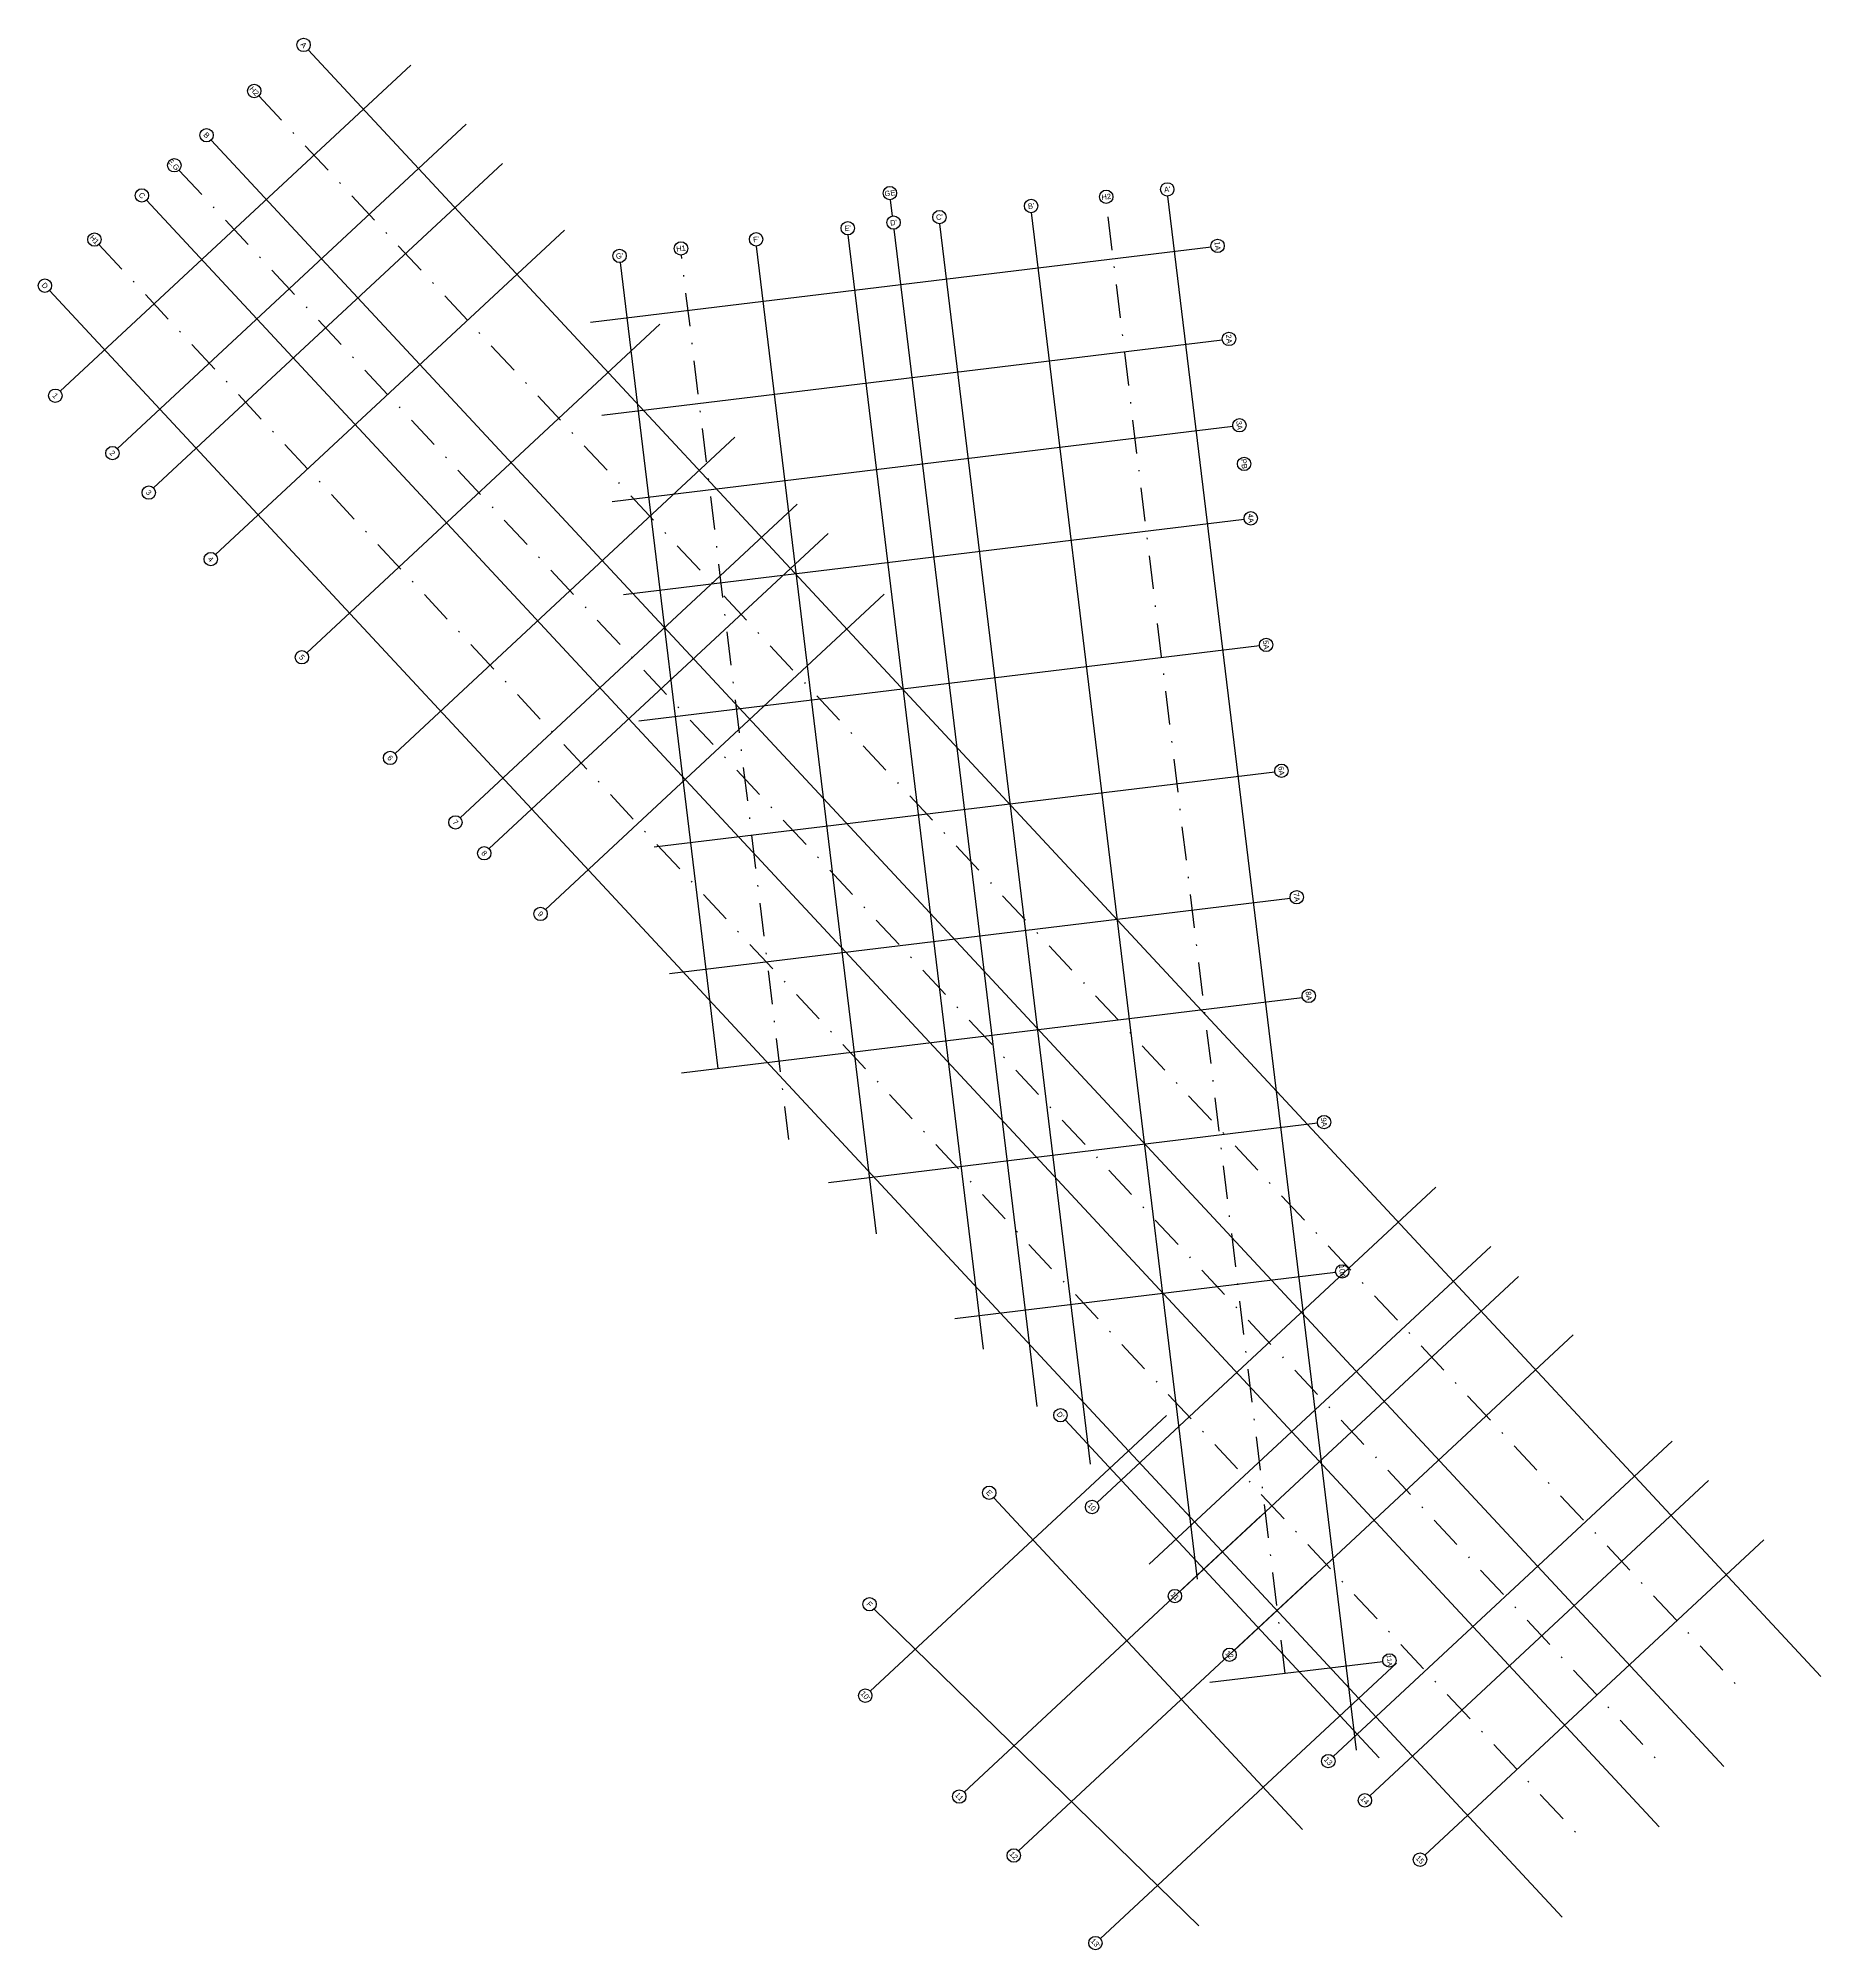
# Model space of a CAD drawing. Header units: millimetres. Extents: x 400392 to 401394, y 4543945 to 4544115.
# Drawn here: x 400391.6 to 400524.8, y 4543972.2 to 4544115 of the extents above; entities that cross this region are included whole.
import ezdxf
from ezdxf.enums import TextEntityAlignment as Align

# ---------------------------------------------------------------- set-up
doc = ezdxf.new("R2010")
doc.units = ezdxf.units.MM
doc.linetypes.add('DASHDOT2', pattern=[0.5, 0.25, -0.125, 0, -0.125])
for name, color, linetype in [("İbrahim'in aks", 11, 'Continuous'), ("İbrahim'in tünel aks", 181, 'DASHDOT2'), ("İbrahim'in yazı aks", 151, 'Continuous'), ('taks prota', 7, 'Continuous')]:
    doc.layers.add(name, color=color, linetype=linetype)
doc.layers.add("İbrahim'in çember aks", color=7, linetype='Continuous', true_color=0xfec77f)
doc.styles.add('TAKS', font='Arial Unicode.ttf')

# ---------------------------------------------------------------- blocks, each defined once
blk = doc.blocks.new('5 aksı')
at = {"layer": "İbrahim'in aks", "ltscale": 10}
blk.add_line((400411.65, 4544069.06), (400438.03, 4544093.6), dxfattribs=at)
at = {"layer": "İbrahim'in çember aks", "ltscale": 0.05}
blk.add_circle((400411.29, 4544068.72), 0.5, dxfattribs=at)
at = {"layer": "İbrahim'in yazı aks", "style": 'TAKS'}
blk.add_text('5', height=0.4, rotation=312.924, dxfattribs=at).set_placement((400411.29, 4544068.72), align=Align.MIDDLE_CENTER)
blk = doc.blocks.new('4 aksı')
at = {"layer": "İbrahim'in aks", "ltscale": 10}
blk.add_line((400404.84, 4544076.39), (400430.9, 4544100.62), dxfattribs=at)
at = {"layer": "İbrahim'in çember aks", "ltscale": 0.05}
blk.add_circle((400404.48, 4544076.05), 0.5, dxfattribs=at)
at = {"layer": "İbrahim'in yazı aks", "style": 'TAKS'}
blk.add_text('4', height=0.4, rotation=312.924, dxfattribs=at).set_placement((400404.48, 4544076.05), align=Align.MIDDLE_CENTER)
blk = doc.blocks.new('3 aksı')
at = {"layer": "İbrahim'in aks", "ltscale": 10}
blk.add_line((400400.21, 4544081.37), (400426.27, 4544105.6), dxfattribs=at)
at = {"layer": "İbrahim'in çember aks", "ltscale": 0.05}
blk.add_circle((400399.85, 4544081.02), 0.5, dxfattribs=at)
at = {"layer": "İbrahim'in yazı aks", "style": 'TAKS'}
blk.add_text('3', height=0.4, rotation=312.924, dxfattribs=at).set_placement((400399.85, 4544081.02), align=Align.MIDDLE_CENTER)
blk = doc.blocks.new('2 aksı')
at = {"layer": "İbrahim'in aks", "ltscale": 10}
blk.add_line((400397.51, 4544084.31), (400423.56, 4544108.55), dxfattribs=at)
at = {"layer": "İbrahim'in çember aks", "ltscale": 0.05}
blk.add_circle((400397.14, 4544083.97), 0.5, dxfattribs=at)
at = {"layer": "İbrahim'in yazı aks", "style": 'TAKS'}
blk.add_text('2', height=0.4, rotation=312.924, dxfattribs=at).set_placement((400397.14, 4544083.97), align=Align.MIDDLE_CENTER)
blk = doc.blocks.new('1 aksı')
at = {"layer": "İbrahim'in aks", "ltscale": 10}
blk.add_line((400393.23, 4544088.6), (400419.43, 4544112.96), dxfattribs=at)
at = {"layer": "İbrahim'in çember aks", "ltscale": 0.05}
blk.add_circle((400392.87, 4544088.26), 0.5, dxfattribs=at)
at = {"layer": "İbrahim'in yazı aks", "style": 'TAKS'}
blk.add_text('1', height=0.4, rotation=312.924, dxfattribs=at).set_placement((400392.87, 4544088.26), align=Align.MIDDLE_CENTER)
blk = doc.blocks.new('D aksı')
at = {"layer": "İbrahim'in aks", "ltscale": 10}
blk.add_line((400505.43, 4543974.62), (400392.43, 4544096.12), dxfattribs=at)
at = {"layer": "İbrahim'in çember aks", "ltscale": 0.05}
blk.add_circle((400392.09, 4544096.48), 0.5, dxfattribs=at)
at = {"layer": "İbrahim'in yazı aks", "style": 'TAKS'}
blk.add_text('D', height=0.4, rotation=312.924, dxfattribs=at).set_placement((400392.09, 4544096.48), align=Align.MIDDLE_CENTER)
blk = doc.blocks.new('C aksı')
at = {"layer": "İbrahim'in aks", "ltscale": 10}
blk.add_line((400512.68, 4543981.36), (400399.68, 4544102.86), dxfattribs=at)
at = {"layer": "İbrahim'in çember aks", "ltscale": 0.05}
blk.add_circle((400399.34, 4544103.22), 0.5, dxfattribs=at)
at = {"layer": "İbrahim'in yazı aks", "style": 'TAKS'}
blk.add_text('C', height=0.4, rotation=312.924, dxfattribs=at).set_placement((400399.34, 4544103.22), align=Align.MIDDLE_CENTER)
blk = doc.blocks.new('B aksı')
at = {"layer": "İbrahim'in aks", "ltscale": 10}
blk.add_line((400517.51, 4543985.86), (400404.52, 4544107.35), dxfattribs=at)
at = {"layer": "İbrahim'in çember aks", "ltscale": 0.05}
blk.add_circle((400404.17, 4544107.72), 0.5, dxfattribs=at)
at = {"layer": "İbrahim'in yazı aks", "style": 'TAKS'}
blk.add_text('B', height=0.4, rotation=312.924, dxfattribs=at).set_placement((400404.17, 4544107.72), align=Align.MIDDLE_CENTER)
blk = doc.blocks.new('A aksı')
at = {"layer": "İbrahim'in aks", "ltscale": 10}
blk.add_line((400524.76, 4543992.6), (400411.76, 4544114.09), dxfattribs=at)
at = {"layer": "İbrahim'in çember aks", "ltscale": 0.05}
blk.add_circle((400411.42, 4544114.46), 0.5, dxfattribs=at)
at = {"layer": "İbrahim'in yazı aks", "style": 'TAKS'}
blk.add_text('A', height=0.4, rotation=312.924, dxfattribs=at).set_placement((400411.42, 4544114.46), align=Align.MIDDLE_CENTER)
blk = doc.blocks.new('6 aksı')
at = {"layer": "İbrahim'in aks", "ltscale": 10}
blk.add_line((400418.25, 4544061.54), (400443.64, 4544085.16), dxfattribs=at)
at = {"layer": "İbrahim'in çember aks", "ltscale": 0.05}
blk.add_circle((400417.88, 4544061.2), 0.5, dxfattribs=at)
at = {"layer": "İbrahim'in yazı aks", "style": 'TAKS'}
blk.add_text('6', height=0.4, rotation=312.924, dxfattribs=at).set_placement((400417.88, 4544061.2), align=Align.MIDDLE_CENTER)
blk = doc.blocks.new('7 aksı')
at = {"layer": "İbrahim'in aks", "ltscale": 10}
blk.add_line((400423.12, 4544056.73), (400448.3, 4544080.15), dxfattribs=at)
at = {"layer": "İbrahim'in çember aks", "ltscale": 0.05}
blk.add_circle((400422.76, 4544056.39), 0.5, dxfattribs=at)
at = {"layer": "İbrahim'in yazı aks", "style": 'TAKS'}
blk.add_text('7', height=0.4, rotation=312.924, dxfattribs=at).set_placement((400422.76, 4544056.39), align=Align.MIDDLE_CENTER)
blk = doc.blocks.new('8 aksı')
at = {"layer": "İbrahim'in aks", "ltscale": 10}
blk.add_line((400425.28, 4544054.43), (400450.6, 4544077.97), dxfattribs=at)
at = {"layer": "İbrahim'in çember aks", "ltscale": 0.05}
blk.add_circle((400424.91, 4544054.08), 0.5, dxfattribs=at)
at = {"layer": "İbrahim'in yazı aks", "style": 'TAKS'}
blk.add_text('8', height=0.4, rotation=312.924, dxfattribs=at).set_placement((400424.91, 4544054.08), align=Align.MIDDLE_CENTER)
blk = doc.blocks.new('9 aksı')
at = {"layer": "İbrahim'in aks", "ltscale": 10}
blk.add_line((400429.48, 4544049.89), (400454.8, 4544073.44), dxfattribs=at)
at = {"layer": "İbrahim'in çember aks", "ltscale": 0.05}
blk.add_circle((400429.12, 4544049.55), 0.5, dxfattribs=at)
at = {"layer": "İbrahim'in yazı aks", "style": 'TAKS'}
blk.add_text('9', height=0.4, rotation=312.924, dxfattribs=at).set_placement((400429.12, 4544049.55), align=Align.MIDDLE_CENTER)
blk = doc.blocks.new("G' aksı")
at = {"layer": "İbrahim'in aks", "ltscale": 10}
blk.add_line((400442.39, 4544038), (400435.08, 4544098.2), dxfattribs=at)
at = {"layer": "İbrahim'in çember aks", "ltscale": 0.05}
blk.add_circle((400435.02, 4544098.7), 0.5, dxfattribs=at)
at = {"layer": "İbrahim'in yazı aks", "style": 'TAKS'}
blk.add_text("G'", height=0.4, rotation=6.4292, dxfattribs=at).set_placement((400435.02, 4544098.7), align=Align.MIDDLE_CENTER)
blk = doc.blocks.new("F' aksı")
at = {"layer": "İbrahim'in aks", "ltscale": 10}
blk.add_line((400454.21, 4544025.65), (400445.25, 4544099.44), dxfattribs=at)
at = {"layer": "İbrahim'in çember aks", "ltscale": 0.05}
blk.add_circle((400445.22, 4544099.94), 0.5, dxfattribs=at)
at = {"layer": "İbrahim'in yazı aks", "style": 'TAKS'}
blk.add_text("F'", height=0.4, rotation=6.4292, dxfattribs=at).set_placement((400445.22, 4544099.94), align=Align.MIDDLE_CENTER)
blk = doc.blocks.new("E' aksı")
at = {"layer": "İbrahim'in aks", "ltscale": 10}
blk.add_line((400462.21, 4544017.05), (400452.1, 4544100.27), dxfattribs=at)
at = {"layer": "İbrahim'in çember aks", "ltscale": 0.05}
blk.add_circle((400452.07, 4544100.77), 0.5, dxfattribs=at)
at = {"layer": "İbrahim'in yazı aks", "style": 'TAKS'}
blk.add_text("E'", height=0.4, rotation=6.4292, dxfattribs=at).set_placement((400452.07, 4544100.77), align=Align.MIDDLE_CENTER)
blk = doc.blocks.new("C' aksı")
at = {"layer": "İbrahim'in aks", "ltscale": 10}
blk.add_line((400470.2, 4544008.46), (400458.95, 4544101.1), dxfattribs=at)
at = {"layer": "İbrahim'in çember aks", "ltscale": 0.05}
blk.add_circle((400458.92, 4544101.6), 0.5, dxfattribs=at)
at = {"layer": "İbrahim'in yazı aks", "style": 'TAKS'}
blk.add_text("C'", height=0.4, rotation=6.4292, dxfattribs=at).set_placement((400458.92, 4544101.6), align=Align.MIDDLE_CENTER)
blk = doc.blocks.new("B' aksı")
at = {"layer": "İbrahim'in aks", "ltscale": 10}
blk.add_line((400478.2, 4543999.86), (400465.8, 4544101.94), dxfattribs=at)
at = {"layer": "İbrahim'in çember aks", "ltscale": 0.05}
blk.add_circle((400465.77, 4544102.43), 0.5, dxfattribs=at)
at = {"layer": "İbrahim'in yazı aks", "style": 'TAKS'}
blk.add_text("B'", height=0.4, rotation=6.4292, dxfattribs=at).set_placement((400465.77, 4544102.43), align=Align.MIDDLE_CENTER)
blk = doc.blocks.new("A' aksı")
at = {"layer": "İbrahim'in aks", "ltscale": 10}
blk.add_line((400490.07, 4543987.09), (400475.98, 4544103.17), dxfattribs=at)
at = {"layer": "İbrahim'in çember aks", "ltscale": 0.05}
blk.add_circle((400475.94, 4544103.67), 0.5, dxfattribs=at)
at = {"layer": "İbrahim'in yazı aks", "style": 'TAKS'}
blk.add_text("A'", height=0.4, rotation=6.4292, dxfattribs=at).set_placement((400475.94, 4544103.67), align=Align.MIDDLE_CENTER)
blk = doc.blocks.new('1A aksı')
at = {"layer": "İbrahim'in aks", "ltscale": 10}
blk.add_line((400432.85, 4544093.76), (400479.21, 4544099.39), dxfattribs=at)
at = {"layer": "İbrahim'in çember aks", "ltscale": 0.05}
blk.add_circle((400479.7, 4544099.45), 0.5, dxfattribs=at)
at = {"layer": "İbrahim'in yazı aks", "style": 'TAKS'}
blk.add_text('1A', height=0.4, rotation=276.4292, dxfattribs=at).set_placement((400479.7, 4544099.45), align=Align.MIDDLE_CENTER)
blk = doc.blocks.new('2A aksı')
at = {"layer": "İbrahim'in aks", "ltscale": 10}
blk.add_line((400433.69, 4544086.81), (400480.05, 4544092.44), dxfattribs=at)
at = {"layer": "İbrahim'in çember aks", "ltscale": 0.05}
blk.add_circle((400480.55, 4544092.5), 0.5, dxfattribs=at)
at = {"layer": "İbrahim'in yazı aks", "style": 'TAKS'}
blk.add_text('2A', height=0.4, rotation=276.4292, dxfattribs=at).set_placement((400480.55, 4544092.5), align=Align.MIDDLE_CENTER)
blk = doc.blocks.new('3A aksı')
at = {"layer": "İbrahim'in aks", "ltscale": 10}
blk.add_line((400434.48, 4544080.36), (400480.83, 4544085.99), dxfattribs=at)
at = {"layer": "İbrahim'in çember aks", "ltscale": 0.05}
blk.add_circle((400481.33, 4544086.05), 0.5, dxfattribs=at)
at = {"layer": "İbrahim'in yazı aks", "style": 'TAKS'}
blk.add_text('3A', height=0.4, rotation=276.4292, dxfattribs=at).set_placement((400481.33, 4544086.05), align=Align.MIDDLE_CENTER)
blk = doc.blocks.new('PB aksı')
at = {"layer": "İbrahim'in çember aks", "ltscale": 0.05}
blk.add_circle((400481.68, 4544083.17), 0.5, dxfattribs=at)
at = {"layer": "İbrahim'in yazı aks", "style": 'TAKS'}
blk.add_text('PB', height=0.4, rotation=276.4292, dxfattribs=at).set_placement((400481.68, 4544083.17), align=Align.MIDDLE_CENTER)
blk = doc.blocks.new('4A aksı')
at = {"layer": "İbrahim'in aks", "ltscale": 10}
blk.add_line((400435.32, 4544073.41), (400481.68, 4544079.04), dxfattribs=at)
at = {"layer": "İbrahim'in çember aks", "ltscale": 0.05}
blk.add_circle((400482.18, 4544079.1), 0.5, dxfattribs=at)
at = {"layer": "İbrahim'in yazı aks", "style": 'TAKS'}
blk.add_text('4A', height=0.4, rotation=276.4292, dxfattribs=at).set_placement((400482.18, 4544079.1), align=Align.MIDDLE_CENTER)
blk = doc.blocks.new('5A aksı')
at = {"layer": "İbrahim'in aks", "ltscale": 10}
blk.add_line((400436.46, 4544063.98), (400482.82, 4544069.61), dxfattribs=at)
at = {"layer": "İbrahim'in çember aks", "ltscale": 0.05}
blk.add_circle((400483.32, 4544069.65), 0.5, dxfattribs=at)
at = {"layer": "İbrahim'in yazı aks", "style": 'TAKS'}
blk.add_text('5A', height=0.4, rotation=276.4292, dxfattribs=at).set_placement((400483.32, 4544069.65), align=Align.MIDDLE_CENTER)
blk = doc.blocks.new('6A aksı')
at = {"layer": "İbrahim'in aks", "ltscale": 10}
blk.add_line((400437.61, 4544054.55), (400483.97, 4544060.17), dxfattribs=at)
at = {"layer": "İbrahim'in çember aks", "ltscale": 0.05}
blk.add_circle((400484.47, 4544060.24), 0.5, dxfattribs=at)
at = {"layer": "İbrahim'in yazı aks", "style": 'TAKS'}
blk.add_text('6A', height=0.4, rotation=276.4292, dxfattribs=at).set_placement((400484.47, 4544060.24), align=Align.MIDDLE_CENTER)
blk = doc.blocks.new('7A aksı')
at = {"layer": "İbrahim'in aks", "ltscale": 10}
blk.add_line((400438.76, 4544045.11), (400485.11, 4544050.74), dxfattribs=at)
at = {"layer": "İbrahim'in çember aks", "ltscale": 0.05}
blk.add_circle((400485.61, 4544050.8), 0.5, dxfattribs=at)
at = {"layer": "İbrahim'in yazı aks", "style": 'TAKS'}
blk.add_text('7A', height=0.4, rotation=276.4292, dxfattribs=at).set_placement((400485.61, 4544050.8), align=Align.MIDDLE_CENTER)
blk = doc.blocks.new('8A aksı')
at = {"layer": "İbrahim'in aks", "ltscale": 10}
blk.add_line((400439.66, 4544037.67), (400486.02, 4544043.3), dxfattribs=at)
at = {"layer": "İbrahim'in çember aks", "ltscale": 0.05}
blk.add_circle((400486.51, 4544043.43), 0.5, dxfattribs=at)
at = {"layer": "İbrahim'in yazı aks", "style": 'TAKS'}
blk.add_text('8A', height=0.4, rotation=276.4292, dxfattribs=at).set_placement((400486.51, 4544043.43), align=Align.MIDDLE_CENTER)
blk = doc.blocks.new('9A aksı')
at = {"layer": "İbrahim'in aks", "ltscale": 10}
blk.add_line((400450.63, 4544029.5), (400487.16, 4544033.94), dxfattribs=at)
at = {"layer": "İbrahim'in çember aks", "ltscale": 0.05}
blk.add_circle((400487.65, 4544034), 0.5, dxfattribs=at)
at = {"layer": "İbrahim'in yazı aks", "style": 'TAKS'}
blk.add_text('9A', height=0.4, rotation=276.4292, dxfattribs=at).set_placement((400487.65, 4544034), align=Align.MIDDLE_CENTER)
blk = doc.blocks.new('10A aksı')
at = {"layer": "İbrahim'in aks", "ltscale": 10}
blk.add_line((400460.08, 4544019.34), (400488.51, 4544022.79), dxfattribs=at)
at = {"layer": "İbrahim'in çember aks", "ltscale": 0.05}
blk.add_circle((400489.01, 4544022.85), 0.5, dxfattribs=at)
at = {"layer": "İbrahim'in yazı aks", "style": 'TAKS'}
blk.add_text('10A', height=0.4, rotation=276.4292, dxfattribs=at).set_placement((400489.01, 4544022.85), align=Align.MIDDLE_CENTER)
blk = doc.blocks.new('11A aksı')
at = {"layer": "İbrahim'in aks", "ltscale": 10}
blk.add_line((400479.13, 4543992.16), (400492.04, 4543993.72), dxfattribs=at)
at = {"layer": "İbrahim'in çember aks", "ltscale": 0.05}
blk.add_circle((400492.54, 4543993.79), 0.5, dxfattribs=at)
at = {"layer": "İbrahim'in yazı aks", "style": 'TAKS'}
blk.add_text('11A', height=0.337, rotation=276.4292, dxfattribs=at).set_placement((400492.54, 4543993.79), align=Align.MIDDLE_CENTER)
blk = doc.blocks.new('10 aksı')
at = {"layer": "İbrahim'in aks", "ltscale": 10}
blk.add_line((400470.69, 4544005.59), (400496, 4544029.13), dxfattribs=at)
at = {"layer": "İbrahim'in çember aks", "ltscale": 0.05}
blk.add_circle((400470.32, 4544005.25), 0.5, dxfattribs=at)
at = {"layer": "İbrahim'in yazı aks", "style": 'TAKS'}
blk.add_text('10', height=0.4, rotation=312.924, dxfattribs=at).set_placement((400470.3, 4544005.27), align=Align.MIDDLE_CENTER)
blk = doc.blocks.new('11 aksı')
at = {"layer": "İbrahim'in aks", "ltscale": 10}
blk.add_line((400476.87, 4543998.94), (400502.19, 4544022.48), dxfattribs=at)
at = {"layer": "İbrahim'in çember aks", "ltscale": 0.05}
blk.add_circle((400476.51, 4543998.6), 0.5, dxfattribs=at)
at = {"layer": "İbrahim'in yazı aks", "style": 'TAKS'}
blk.add_text('11', height=0.4, rotation=312.924, dxfattribs=at).set_placement((400476.51, 4543998.6), align=Align.MIDDLE_CENTER)
blk = doc.blocks.new('12 aksı')
at = {"layer": "İbrahim'in aks", "ltscale": 10}
blk.add_line((400480.95, 4543994.55), (400506.27, 4544018.1), dxfattribs=at)
at = {"layer": "İbrahim'in çember aks", "ltscale": 0.05}
blk.add_circle((400480.59, 4543994.21), 0.5, dxfattribs=at)
at = {"layer": "İbrahim'in yazı aks", "style": 'TAKS'}
blk.add_text('12', height=0.4, rotation=312.924, dxfattribs=at).set_placement((400480.59, 4543994.21), align=Align.MIDDLE_CENTER)
blk = doc.blocks.new('13 aksı')
at = {"layer": "İbrahim'in aks", "ltscale": 10}
blk.add_line((400488.34, 4543986.61), (400513.66, 4544010.16), dxfattribs=at)
at = {"layer": "İbrahim'in çember aks", "ltscale": 0.05}
blk.add_circle((400487.97, 4543986.27), 0.5, dxfattribs=at)
at = {"layer": "İbrahim'in yazı aks", "style": 'TAKS'}
blk.add_text('13', height=0.4, rotation=312.924, dxfattribs=at).set_placement((400487.97, 4543986.27), align=Align.MIDDLE_CENTER)
blk = doc.blocks.new('14 aksı')
at = {"layer": "İbrahim'in aks", "ltscale": 10}
blk.add_line((400491.06, 4543983.68), (400516.38, 4544007.23), dxfattribs=at)
at = {"layer": "İbrahim'in çember aks", "ltscale": 0.05}
blk.add_circle((400490.7, 4543983.34), 0.5, dxfattribs=at)
at = {"layer": "İbrahim'in yazı aks", "style": 'TAKS'}
blk.add_text('14', height=0.4, rotation=312.924, dxfattribs=at).set_placement((400490.7, 4543983.34), align=Align.MIDDLE_CENTER)
blk = doc.blocks.new('15 aksı')
at = {"layer": "İbrahim'in aks", "ltscale": 10}
blk.add_line((400495.18, 4543979.25), (400520.5, 4544002.8), dxfattribs=at)
at = {"layer": "İbrahim'in çember aks", "ltscale": 0.05}
blk.add_circle((400494.82, 4543978.91), 0.5, dxfattribs=at)
at = {"layer": "İbrahim'in yazı aks", "style": 'TAKS'}
blk.add_text('15', height=0.4, rotation=312.924, dxfattribs=at).set_placement((400494.82, 4543978.91), align=Align.MIDDLE_CENTER)
blk = doc.blocks.new("D' aksı")
at = {"layer": "İbrahim'in aks", "ltscale": 10}
blk.add_line((400466.21, 4544012.75), (400455.53, 4544100.69), dxfattribs=at)
at = {"layer": "İbrahim'in çember aks", "ltscale": 0.05}
blk.add_circle((400455.49, 4544101.19), 0.5, dxfattribs=at)
at = {"layer": "İbrahim'in yazı aks", "style": 'TAKS'}
blk.add_text("D'", height=0.4, rotation=6.4292, dxfattribs=at).set_placement((400455.49, 4544101.19), align=Align.MIDDLE_CENTER)
blk = doc.blocks.new('GE aksı')
at = {"layer": "İbrahim'in aks", "ltscale": 10}
blk.add_line((400455.41, 4544101.68), (400455.26, 4544102.89), dxfattribs=at)
at = {"layer": "İbrahim'in çember aks", "ltscale": 0.05}
blk.add_circle((400455.22, 4544103.39), 0.5, dxfattribs=at)
at = {"layer": "İbrahim'in yazı aks", "style": 'TAKS'}
blk.add_text('GE', height=0.4, rotation=6.4292, dxfattribs=at).set_placement((400455.22, 4544103.39), align=Align.MIDDLE_CENTER)
blk = doc.blocks.new('H2 aksı')
at = {"layer": "İbrahim'in tünel aks", "ltscale": 10}
for p, q in [((400408.07, 4544110.66), (400519.21, 4543991.16)), ((400484.74, 4543992.82), (400471.41, 4544102.62))]:
    blk.add_line(p, q, dxfattribs=at)
at = {"layer": "İbrahim'in çember aks", "ltscale": 0.05}
for centre in [(400407.73, 4544111.02), (400471.38, 4544103.12)]:
    blk.add_circle(centre, 0.5, dxfattribs=at)
at = {"style": 'TAKS'}
for rotation, p in [(312.924, (400407.73, 4544111.02)), (6.4292, (400471.38, 4544103.12))]:
    blk.add_text('H2', height=0.4, rotation=rotation, dxfattribs=at).set_placement(p, align=Align.MIDDLE_CENTER)
blk = doc.blocks.new('E. G. aksı')
at = {"layer": "İbrahim'in tünel aks", "ltscale": 10}
blk.add_line((400402.1, 4544105.11), (400513.24, 4543985.61), dxfattribs=at)
at = {"layer": "İbrahim'in çember aks", "ltscale": 0.05}
blk.add_circle((400401.76, 4544105.47), 0.5, dxfattribs=at)
at = {"style": 'TAKS'}
blk.add_text('E.G.', height=0.4, rotation=312.924, dxfattribs=at).set_placement((400401.76, 4544105.47), align=Align.MIDDLE_CENTER)
blk = doc.blocks.new('H1 aksı')
at = {"layer": "İbrahim'in tünel aks", "ltscale": 10}
for p, q in [((400396.13, 4544099.55), (400507.27, 4543980.06)), ((400447.67, 4544032.69), (400439.64, 4544098.76))]:
    blk.add_line(p, q, dxfattribs=at)
at = {"layer": "İbrahim'in çember aks", "ltscale": 0.05}
for centre in [(400395.79, 4544099.92), (400439.61, 4544099.26)]:
    blk.add_circle(centre, 0.5, dxfattribs=at)
at = {"style": 'TAKS'}
blk.add_text('H1', height=0.4, rotation=312.924, dxfattribs=at).set_placement((400395.79, 4544099.92), align=Align.MIDDLE_CENTER)
at = {"layer": 'taks prota', "style": 'TAKS'}
blk.add_text('H1', height=0.4, rotation=6.4292, dxfattribs=at).set_placement((400439.61, 4544099.26), align=Align.MIDDLE_CENTER)
blk = doc.blocks.new("5 No'lu akslar")
at = {"layer": "İbrahim'in aks", "ltscale": 10}
for p, q in [((400453.75, 4543991.5), (400475.87, 4544012.08)), ((400491.78, 4543986.51), (400468.3, 4544011.75)), ((400462.98, 4544005.94), (400486.03, 4543981.16)), ((400460.76, 4543983.96), (400482.89, 4544004.53)), ((400464.83, 4543979.56), (400486.96, 4544000.15)), ((400454.04, 4543997.62), (400478.29, 4543973.96)), ((400470.94, 4543973.02), (400493.06, 4543993.59))]:
    blk.add_line(p, q, dxfattribs=at)
at = {"layer": "İbrahim'in çember aks", "ltscale": 0.05}
for centre in [(400467.96, 4544012.11), (400462.64, 4544006.31), (400453.7, 4543997.99), (400453.38, 4543991.16), (400460.4, 4543983.62), (400464.47, 4543979.22), (400470.57, 4543972.68)]:
    blk.add_circle(centre, 0.5, dxfattribs=at)
at = {"layer": "İbrahim'in yazı aks", "style": 'TAKS'}
for s, p in [("D'", (400467.96, 4544012.11)), ('E', (400462.64, 4544006.31)), ('F', (400453.7, 4543997.99)), ("10'", (400453.38, 4543991.16)), ('11', (400460.4, 4543983.62)), ('12', (400464.47, 4543979.22)), ("13'", (400470.57, 4543972.68))]:
    blk.add_text(s, height=0.4, rotation=312.924, dxfattribs=at).set_placement(p, align=Align.MIDDLE_CENTER)

msp = doc.modelspace()

# ---------------------------------------------------------------- linework, layer by layer
at = {"layer": "İbrahim'in aks", "ltscale": 10}
msp.add_line((400474.58, 4544000.97), (400500.11, 4544024.72), dxfattribs=at)

# ---------------------------------------------------------------- block references
for name in ['A aksı', '1 aksı', 'H2 aksı', '2 aksı', 'B aksı', 'E. G. aksı', 'C aksı', 'GE aksı', "B' aksı", "A' aksı", "D' aksı", "C' aksı", 'H1 aksı', "F' aksı", "E' aksı", '1A aksı', "G' aksı", 'D aksı', '5 aksı', '2A aksı', '3A aksı', '6 aksı', 'PB aksı', '7 aksı', '4A aksı', '8 aksı', '9 aksı', '5A aksı', '6A aksı', '7A aksı', '8A aksı', '9A aksı', '10 aksı', '10A aksı', '11 aksı', '12 aksı', "5 No'lu akslar", '13 aksı', '14 aksı', '15 aksı', '11A aksı']:
    msp.add_blockref(name, (0, 0))
at = {"layer": "İbrahim'in aks"}
for name in ['3 aksı', '4 aksı']:
    msp.add_blockref(name, (0, 0), dxfattribs=at)

# ---------------------------------------------------------------- texts
at = {"layer": "İbrahim'in yazı aks", "style": 'TAKS'}
msp.add_text('D', height=0.4, rotation=312.924, dxfattribs=at).set_placement((400392.09, 4544096.48), align=Align.MIDDLE_CENTER)
msp.add_text('D', height=0.4, rotation=312.924, dxfattribs=at).set_placement((400392.09, 4544096.48), align=Align.MIDDLE_CENTER)
msp.add_text('D', height=0.4, rotation=312.924, dxfattribs=at).set_placement((400392.09, 4544096.48), align=Align.MIDDLE_CENTER)
msp.add_text('D', height=0.4, rotation=312.924, dxfattribs=at).set_placement((400392.09, 4544096.48), align=Align.MIDDLE_CENTER)
msp.add_text('D', height=0.4, rotation=312.924, dxfattribs=at).set_placement((400392.09, 4544096.48), align=Align.MIDDLE_CENTER)

doc.saveas('drawing.dxf')
